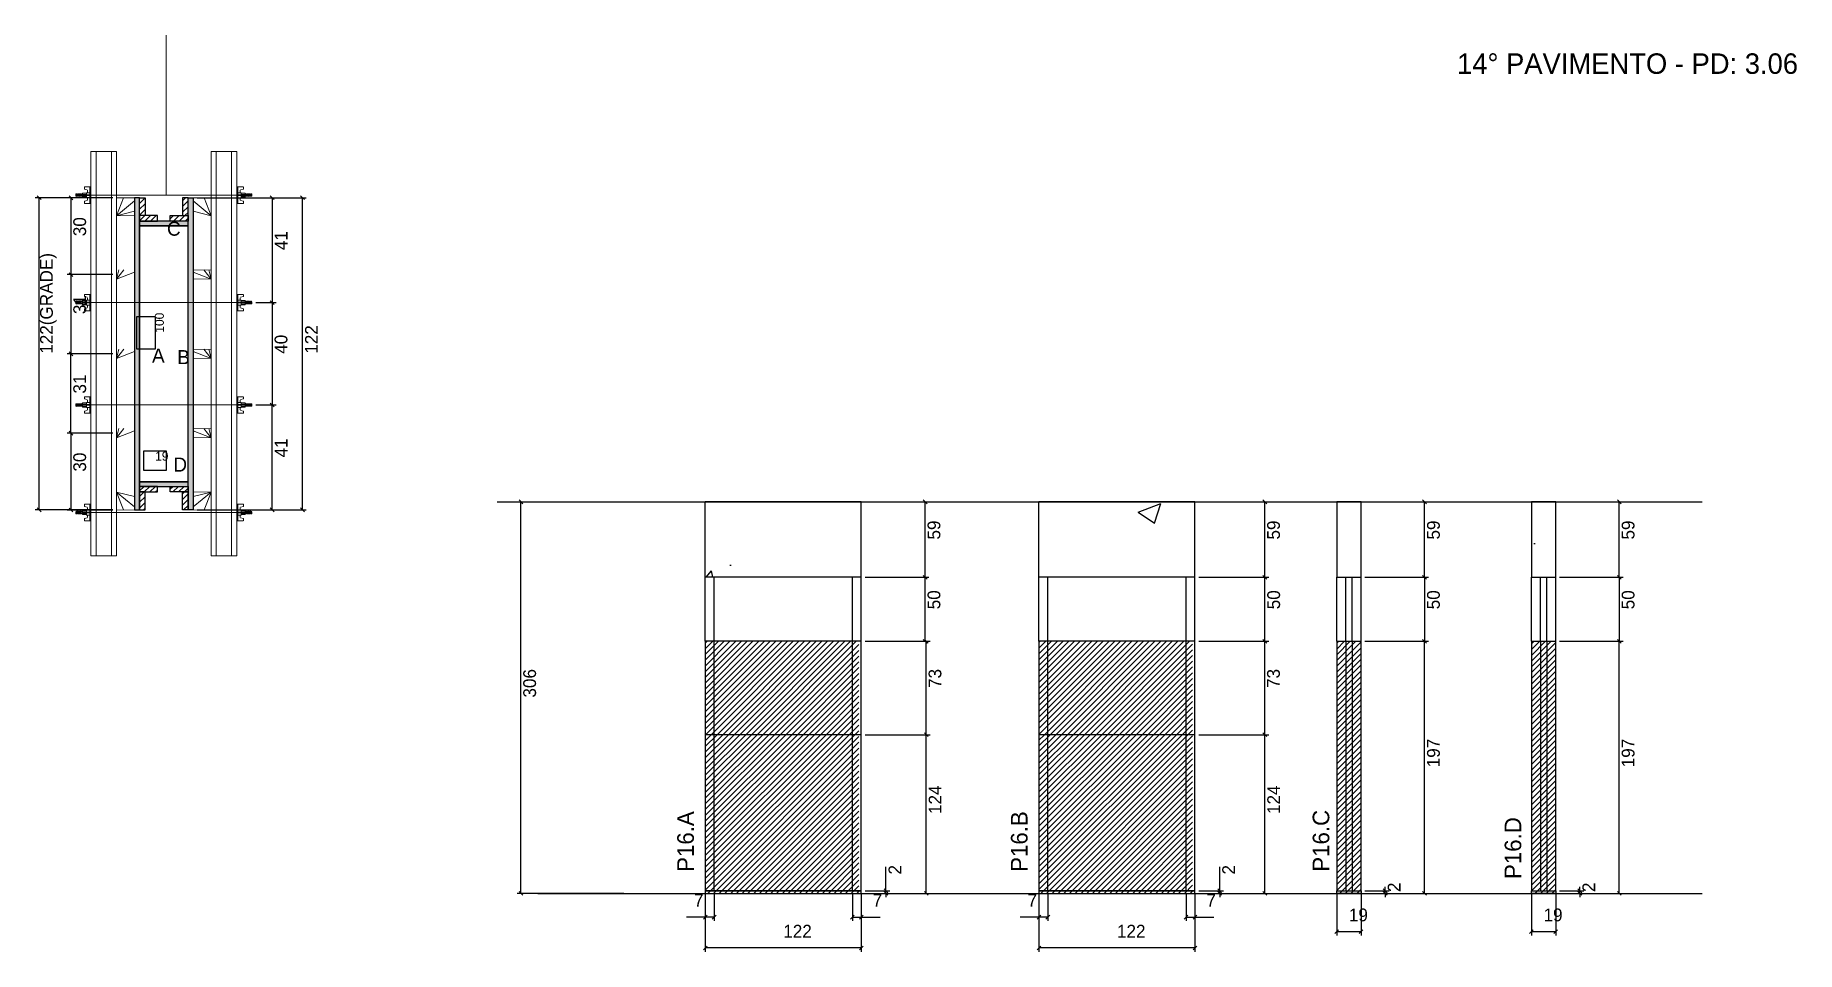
# Model space of a CAD drawing. Header units: metres. Extents: x 4162 to 5540, y 7391 to 8107.
import ezdxf

# ---------------------------------------------------------------- set-up
doc = ezdxf.new("R2010")
doc.units = ezdxf.units.M
for name, color, linetype in [('CHAPA', 7, 'Continuous'), ('COTA', 7, 'Continuous'), ('Hachura', 7, 'Continuous'), ('Madeira', 7, 'Continuous'), ('NIVEL 2° PAV.', 7, 'Continuous'), ('NOMENCLATURA', 7, 'Continuous'), ('Nível', 7, 'Continuous'), ('Painéis', 7, 'Continuous'), ('Perfil Metálico', 7, 'Continuous'), ('SARR_2.2x7', 7, 'Continuous'), ('SARRAFO', 7, 'Continuous'), ('Texto Seção', 7, 'Continuous'), ('TEXTO_GERAL', 7, 'Continuous')]:
    doc.layers.add(name, color=color, linetype=linetype)

msp = doc.modelspace()

# ---------------------------------------------------------------- texts
at = {"layer": 'COTA', "color": 241, "lineweight": 25}
for s, p in [('30', (4202.2, 7949.8)), ('41', (4359.7, 7938.9)), ('122(GRADE)', (4176.2, 7857.9)), ('31', (4202.2, 7888.9)), ('122', (4383.4, 7857.9)), ('40', (4359.6, 7857.9)), ('31', (4202.2, 7826.8)), ('41', (4359.7, 7776.9)), ('30', (4202.2, 7765.8))]:
    msp.add_text(s, height=10, rotation=90, dxfattribs=at).set_placement(p)
at = {"layer": 'COTA', "color": 1, "lineweight": 25}
msp.add_text('100', height=7, rotation=90, dxfattribs=at).set_placement((4263, 7874.4))
msp.add_text('19', height=7, dxfattribs=at).set_placement((4256.2, 7774.4))
at = {"layer": 'COTA', "color": 240, "lineweight": 25}
for s, p in [('59', (4870.1, 7712.7)), ('59', (5135.6, 7712.7)), ('59', (5260.6, 7712.7)), ('59', (5412.8, 7712.7)), ('73', (4870.9, 7596.7)), ('73', (5135.5, 7596.7)), ('197', (5260.6, 7534.7)), ('197', (5412.8, 7534.7)), ('124', (4871, 7498.2)), ('124', (5135.7, 7498.2)), ('2', (4839.6, 7450.9)), ('2', (5100.5, 7450.9)), ('2', (5229.9, 7437.2)), ('2', (5382.1, 7437.2))]:
    msp.add_text(s, height=10, rotation=90, dxfattribs=at).set_placement(p)
for s, p in [('7', (4677.5, 7425.7)), ('7', (4817.2, 7425.7)), ('7', (4938.3, 7425.7)), ('7', (5078.1, 7425.7)), ('19', (5189.5, 7414.3)), ('19', (5341.7, 7414.3)), ('122', (4747.3, 7401.6)), ('122', (5008.2, 7401.6))]:
    msp.add_text(s, height=10, dxfattribs=at).set_placement(p)
at = {"layer": 'NIVEL 2° PAV.', "color": 240, "lineweight": 25}
msp.add_text('306', height=10, rotation=90, dxfattribs=at).set_placement((4554, 7589.2))
at = {"layer": 'NOMENCLATURA', "color": 2, "lineweight": 25}
msp.add_text('14° PAVIMENTO - PD: 3.06', height=16, dxfattribs=at).set_placement((5274.1, 8076.7))
at = {"layer": 'Painéis', "color": 240, "lineweight": 25}
for p in [(4870.1, 7658.2), (5135.7, 7658.2), (5260.6, 7658.2), (5412.8, 7658.2)]:
    msp.add_text('50', height=10, rotation=90, dxfattribs=at).set_placement(p)
at = {"layer": 'Texto Seção', "color": 7, "lineweight": 15}
for s, p in [('P16.A', (4677.4, 7453)), ('P16.B', (4938.3, 7453)), ('P16.C', (5174.2, 7453.1)), ('P16.D', (5324.3, 7447.4))]:
    msp.add_text(s, height=13, rotation=90, dxfattribs=at).set_placement(p)
at = {"layer": 'TEXTO_GERAL', "color": 7, "lineweight": 25}
for s, p in [('C', (4265.5, 7950.2)), ('A', (4253.8, 7851)), ('B', (4273.5, 7849.8)), ('D', (4270.5, 7765.8))]:
    msp.add_text(s, height=11, dxfattribs=at).set_placement(p)

# ---------------------------------------------------------------- hatches: boundary and pattern name
at = {"layer": 'COTA'}
h = msp.add_hatch(dxfattribs=at)
h.set_pattern_fill('AR-CONC')
h.paths.add_polyline_path([(4686.3, 7742.2), (4686.3, 7683.2), (4808.3, 7683.2), (4808.3, 7742.2), (4686.3, 7742.2)])
h = msp.add_hatch(dxfattribs=at)
h.set_pattern_fill('AR-CONC')
h.paths.add_polyline_path([(4947.2, 7742.2), (4947.2, 7683.2), (5069.2, 7683.2), (5069.2, 7742.2), (4947.2, 7742.2)])
h = msp.add_hatch(dxfattribs=at)
h.set_pattern_fill('AR-CONC')
h.paths.add_polyline_path([(5180, 7683.2), (5199, 7683.2), (5199, 7743.2), (5180, 7743.2), (5180, 7683.2)])
h = msp.add_hatch(dxfattribs=at)
h.set_pattern_fill('AR-CONC')
h.paths.add_polyline_path([(5332.2, 7683.2), (5351.2, 7683.2), (5351.2, 7743.2), (5332.2, 7743.2), (5332.2, 7683.2)])
at = {"layer": 'Hachura'}
h = msp.add_hatch(color=7, dxfattribs=at)
h.dxf.hatch_style = 1
h.paths.add_polyline_path([(4244, 7979.9), (4240, 7979.9), (4240, 7735.9), (4244, 7735.9), (4244, 7979.9)])
h = msp.add_hatch(color=7, dxfattribs=at)
h.dxf.hatch_style = 1
h.paths.add_polyline_path([(4244, 7979.9), (4240, 7979.9), (4240, 7735.9), (4244, 7735.9), (4244, 7979.9)])
h = msp.add_hatch(dxfattribs=at)
h.set_pattern_fill('ANSI31')
h.paths.add_polyline_path([(4244, 7965.9), (4248.4, 7965.9), (4248.4, 7979.9), (4244, 7979.9), (4244, 7965.9)])
h = msp.add_hatch(dxfattribs=at)
h.set_pattern_fill('ANSI31')
h.paths.add_polyline_path([(4282, 7965.9), (4277.6, 7965.9), (4277.6, 7979.9), (4282, 7979.9), (4282, 7965.9)])
h = msp.add_hatch(color=7, dxfattribs=at)
h.dxf.hatch_style = 1
h.paths.add_polyline_path([(4282, 7979.9), (4286, 7979.9), (4286, 7735.9), (4282, 7735.9), (4282, 7979.9)])
h = msp.add_hatch(color=7, dxfattribs=at)
h.dxf.hatch_style = 1
h.paths.add_polyline_path([(4282, 7979.9), (4286, 7979.9), (4286, 7735.9), (4282, 7735.9), (4282, 7979.9)])
h = msp.add_hatch(dxfattribs=at)
h.set_pattern_fill('ANSI31')
h.paths.add_polyline_path([(4244, 7961.5), (4244, 7965.9), (4258, 7965.9), (4258, 7961.5), (4244, 7961.5)])
h = msp.add_hatch(color=7, dxfattribs=at)
h.dxf.hatch_style = 1
h.paths.add_polyline_path([(4282, 7957.9), (4282, 7961.5), (4244, 7961.5), (4244, 7957.9), (4282, 7957.9)])
h = msp.add_hatch(color=7, dxfattribs=at)
h.dxf.hatch_style = 1
h.paths.add_polyline_path([(4282, 7957.9), (4282, 7961.5), (4244, 7961.5), (4244, 7957.9), (4282, 7957.9)])
h = msp.add_hatch(dxfattribs=at)
h.set_pattern_fill('ANSI31')
h.paths.add_polyline_path([(4282, 7961.5), (4282, 7965.9), (4268, 7965.9), (4268, 7961.5), (4282, 7961.5)])
h = msp.add_hatch(color=7, dxfattribs=at)
h.dxf.hatch_style = 1
h.paths.add_polyline_path([(4282, 7754.3), (4282, 7757.9), (4244, 7757.9), (4244, 7754.3), (4282, 7754.3)])
h = msp.add_hatch(color=7, dxfattribs=at)
h.dxf.hatch_style = 1
h.paths.add_polyline_path([(4282, 7754.3), (4282, 7757.9), (4244, 7757.9), (4244, 7754.3), (4282, 7754.3)])
h = msp.add_hatch(dxfattribs=at)
h.set_pattern_fill('ANSI31')
h.paths.add_polyline_path([(4244, 7749.9), (4244, 7754.3), (4258, 7754.3), (4258, 7749.9), (4244, 7749.9)])
h = msp.add_hatch(dxfattribs=at)
h.set_pattern_fill('ANSI31')
h.paths.add_polyline_path([(4282, 7749.9), (4282, 7754.3), (4268, 7754.3), (4268, 7749.9), (4282, 7749.9)])
h = msp.add_hatch(dxfattribs=at)
h.set_pattern_fill('ANSI31')
h.paths.add_polyline_path([(4244, 7749.9), (4248.4, 7749.9), (4248.4, 7735.9), (4244, 7735.9), (4244, 7749.9)])
h = msp.add_hatch(dxfattribs=at)
h.set_pattern_fill('ANSI31')
h.paths.add_polyline_path([(4282, 7749.9), (4277.6, 7749.9), (4277.6, 7735.9), (4282, 7735.9), (4282, 7749.9)])
h = msp.add_hatch(dxfattribs=at)
h.set_pattern_fill('ANSI31')
h.paths.add_polyline_path([(4686.3, 7633.2), (4686.3, 7560.2), (4806.3, 7560.2), (4806.3, 7633.2), (4686.3, 7633.2)])
h = msp.add_hatch(dxfattribs=at)
h.set_pattern_fill('ANSI31')
h.paths.add_polyline_path([(4947.2, 7633.2), (4947.2, 7560.2), (5067.2, 7560.2), (5067.2, 7633.2), (4947.2, 7633.2)])
h = msp.add_hatch(dxfattribs=at)
h.set_pattern_fill('ANSI31')
h.paths.add_polyline_path([(5199, 7436.2), (5199, 7633.2), (5180, 7633.2), (5180, 7436.2), (5199, 7436.2), (5199, 7436.2)])
h = msp.add_hatch(dxfattribs=at)
h.set_pattern_fill('ANSI31')
h.paths.add_polyline_path([(5351.2, 7436.2), (5351.2, 7633.2), (5332.2, 7633.2), (5332.2, 7436.2), (5351.2, 7436.2), (5351.2, 7436.2)])
h = msp.add_hatch(dxfattribs=at)
h.set_pattern_fill('ANSI31')
h.paths.add_polyline_path([(4806.3, 7560.2), (4686.3, 7560.2), (4686.3, 7436.2), (4806.3, 7436.2), (4806.3, 7560.2)])
h = msp.add_hatch(dxfattribs=at)
h.set_pattern_fill('ANSI31')
h.paths.add_polyline_path([(5067.2, 7560.2), (4947.2, 7560.2), (4947.2, 7436.2), (5067.2, 7436.2), (5067.2, 7560.2)])

# ---------------------------------------------------------------- linework, layer by layer
at = {"layer": 'CHAPA', "color": 1, "lineweight": 25}
for points in [[(4244, 7979.9), (4240, 7979.9), (4240, 7735.9), (4244, 7735.9)], [(4244, 7979.9), (4240, 7979.9), (4240, 7735.9), (4244, 7735.9)], [(4282, 7979.9), (4286, 7979.9), (4286, 7735.9), (4282, 7735.9)], [(4282, 7979.9), (4286, 7979.9), (4286, 7735.9), (4282, 7735.9)], [(4282, 7957.9), (4282, 7961.5), (4244, 7961.5), (4244, 7957.9)], [(4282, 7957.9), (4282, 7961.5), (4244, 7961.5), (4244, 7957.9)], [(4282, 7754.3), (4282, 7757.9), (4244, 7757.9), (4244, 7754.3)], [(4282, 7754.3), (4282, 7757.9), (4244, 7757.9), (4244, 7754.3)]]:
    msp.add_lwpolyline(points, close=True, dxfattribs=at)
at = {"layer": 'COTA', "color": 241, "lineweight": 25}
for p, q in [((4223, 7979.9), (4162.5, 7979.9)), ((4165.5, 7735.9), (4165.5, 7979.9)), ((4223, 7979.8), (4187.4, 7979.8)), ((4190.4, 7979.8), (4190.4, 7919.8)), ((4289, 7979.9), (4374.4, 7979.9)), ((4323, 7979.9), (4350.7, 7979.9)), ((4347.7, 7979.9), (4347.7, 7897.9)), ((4371.4, 7735.9), (4371.4, 7979.9)), ((4223, 7919.8), (4187.4, 7919.8)), ((4223, 7919.8), (4187.4, 7919.8)), ((4190.4, 7919.8), (4190.4, 7857.9)), ((4334.8, 7897.9), (4350.7, 7897.9)), ((4334.8, 7897.9), (4350.7, 7897.9)), ((4347.7, 7897.9), (4347.7, 7817.9)), ((4223, 7857.9), (4187.4, 7857.9)), ((4223, 7857.8), (4187.4, 7857.8)), ((4190.4, 7795.8), (4190.4, 7857.8)), ((4334.8, 7817.9), (4350.7, 7817.9)), ((4334.8, 7817.9), (4350.7, 7817.9)), ((4347.7, 7735.9), (4347.7, 7817.9)), ((4223, 7795.8), (4187.4, 7795.8)), ((4223, 7795.8), (4187.4, 7795.8)), ((4190.4, 7795.8), (4190.4, 7735.8)), ((4808.3, 7742.2), (4686.3, 7742.2)), ((4686.3, 7683.2), (4686.3, 7742.2)), ((4808.3, 7683.2), (4808.3, 7742.2)), ((5069.2, 7742.2), (4947.2, 7742.2)), ((5069.2, 7742.2), (4947.2, 7742.2)), ((4947.2, 7683.2), (4947.2, 7742.2)), ((5069.2, 7683.2), (5069.2, 7742.2)), ((4223, 7735.9), (4162.5, 7735.9)), ((4223, 7735.8), (4187.4, 7735.8)), ((4289, 7735.9), (4374.4, 7735.9)), ((4323, 7735.9), (4350.7, 7735.9))]:
    msp.add_line(p, q, dxfattribs=at)
at = {"layer": 'COTA', "color": 0, "lineweight": 25}
for p, q in [((4167, 7978.4), (4164, 7981.4)), ((4191.9, 7978.3), (4188.9, 7981.3)), ((4349.2, 7978.4), (4346.2, 7981.4)), ((4372.9, 7978.4), (4369.9, 7981.4)), ((4188.9, 7921.3), (4191.9, 7918.3)), ((4191.9, 7918.3), (4188.9, 7921.3)), ((4346.2, 7899.4), (4349.2, 7896.4)), ((4349.2, 7896.4), (4346.2, 7899.4)), ((4188.9, 7859.4), (4191.9, 7856.4)), ((4191.9, 7856.3), (4188.9, 7859.3)), ((4349.2, 7816.4), (4346.2, 7819.4)), ((4346.2, 7819.4), (4349.2, 7816.4)), ((4191.9, 7794.3), (4188.9, 7797.3)), ((4188.9, 7797.3), (4191.9, 7794.3)), ((4859.7, 7740.7), (4856.7, 7743.7)), ((5125.3, 7740.7), (5122.3, 7743.7)), ((5250.2, 7740.7), (5247.2, 7743.7)), ((5402.4, 7740.7), (5399.4, 7743.7)), ((4164, 7737.4), (4167, 7734.4)), ((4188.9, 7737.3), (4191.9, 7734.3)), ((4346.2, 7737.4), (4349.2, 7734.4)), ((4369.9, 7737.4), (4372.9, 7734.4)), ((4856.7, 7684.7), (4859.7, 7681.7)), ((5122.3, 7684.7), (5125.3, 7681.7)), ((5247.2, 7684.7), (5250.2, 7681.7)), ((5399.4, 7684.7), (5402.4, 7681.7)), ((4860.6, 7631.7), (4857.6, 7634.7)), ((5125.3, 7631.7), (5122.3, 7634.7)), ((5250.2, 7631.7), (5247.2, 7634.7)), ((5402.4, 7631.7), (5399.4, 7634.7)), ((4860.6, 7558.7), (4857.6, 7561.7)), ((4857.6, 7561.7), (4860.6, 7558.7)), ((5125.3, 7558.7), (5122.3, 7561.7)), ((5122.3, 7561.7), (5125.3, 7558.7)), ((4826.1, 7439.7), (4829.1, 7436.7)), ((4829.1, 7434.7), (4826.1, 7437.7)), ((4857.6, 7437.7), (4860.6, 7434.7)), ((5087, 7439.7), (5090, 7436.7)), ((5090, 7434.7), (5087, 7437.7)), ((5122.3, 7437.7), (5125.3, 7434.7)), ((5216.4, 7439.7), (5219.4, 7436.7)), ((5219.4, 7434.7), (5216.4, 7437.7)), ((5247.2, 7437.7), (5250.2, 7434.7)), ((5368.6, 7439.7), (5371.6, 7436.7)), ((5371.6, 7434.7), (5368.6, 7437.7)), ((5399.4, 7437.7), (5402.4, 7434.7)), ((4687.8, 7419.1), (4684.8, 7416.1)), ((4691.8, 7416.1), (4694.8, 7419.1)), ((4802.8, 7419.1), (4799.8, 7416.1)), ((4806.8, 7416.1), (4809.8, 7419.1)), ((4948.7, 7419.1), (4945.7, 7416.1)), ((4952.7, 7416.1), (4955.7, 7419.1)), ((5063.7, 7419.1), (5060.7, 7416.1)), ((5067.7, 7416.1), (5070.7, 7419.1)), ((5181.5, 7407.8), (5178.5, 7404.8)), ((5197.5, 7404.8), (5200.5, 7407.8)), ((5333.7, 7407.8), (5330.7, 7404.8)), ((5349.7, 7404.8), (5352.7, 7407.8)), ((4687.8, 7395), (4684.8, 7392)), ((4806.8, 7392), (4809.8, 7395)), ((4948.7, 7395), (4945.7, 7392)), ((5067.7, 7392), (5070.7, 7395))]:
    msp.add_line(p, q, dxfattribs=at)
at = {"layer": 'COTA', "color": 180, "lineweight": 25}
for p, q in [((4256.5, 7886.9), (4241.5, 7886.9)), ((4241.5, 7886.9), (4241.5, 7861.9)), ((4256.5, 7861.9), (4256.5, 7886.9)), ((4241.5, 7861.9), (4256.5, 7861.9)), ((4265.2, 7781.9), (4247.2, 7781.9)), ((4247.2, 7781.9), (4247.2, 7766.9)), ((4265.2, 7766.9), (4265.2, 7781.9)), ((4247.2, 7766.9), (4265.2, 7766.9))]:
    msp.add_line(p, q, dxfattribs=at)
at = {"layer": 'COTA', "color": 4, "lineweight": 25}
for p, q in [((4811.3, 7742.2), (4861.2, 7742.2)), ((4858.2, 7683.2), (4858.2, 7742.2)), ((5072.2, 7742.2), (5126.8, 7742.2)), ((5123.8, 7683.2), (5123.8, 7742.2)), ((5202, 7742.2), (5251.7, 7742.2)), ((5248.7, 7683.2), (5248.7, 7742.2)), ((5354.2, 7742.2), (5403.9, 7742.2)), ((5400.9, 7683.2), (5400.9, 7742.2)), ((4811.3, 7683.2), (4861.2, 7683.2)), ((5072.2, 7683.2), (5126.8, 7683.2)), ((5202, 7683.2), (5251.7, 7683.2)), ((5354.2, 7683.2), (5403.9, 7683.2)), ((4829.3, 7633.2), (4862.1, 7633.2)), ((4859.1, 7560.2), (4859.1, 7633.2)), ((5072.2, 7633.2), (5126.8, 7633.2)), ((5123.8, 7560.2), (5123.8, 7633.2)), ((5202, 7633.2), (5251.7, 7633.2)), ((5248.7, 7436.2), (5248.7, 7633.2)), ((5354.2, 7633.2), (5403.9, 7633.2)), ((5400.9, 7436.2), (5400.9, 7633.2)), ((4811.3, 7560.2), (4862.1, 7560.2)), ((4811.3, 7560.2), (4862.1, 7560.2)), ((4859.1, 7436.2), (4859.1, 7560.2)), ((5072.2, 7560.2), (5126.8, 7560.2)), ((5072.2, 7560.2), (5126.8, 7560.2)), ((5123.8, 7436.2), (5123.8, 7560.2)), ((4827.6, 7438.2), (4827.6, 7457)), ((5088.5, 7438.2), (5088.5, 7457)), ((4811.3, 7438.2), (4830.6, 7438.2)), ((4827.6, 7436.2), (4827.6, 7438.2)), ((5072.2, 7438.2), (5091.5, 7438.2)), ((5088.5, 7436.2), (5088.5, 7438.2)), ((5202, 7438.2), (5220.9, 7438.2)), ((5217.9, 7438.2), (5217.9, 7441.2)), ((5217.9, 7436.2), (5217.9, 7438.2)), ((5354.2, 7438.2), (5373.1, 7438.2)), ((5370.1, 7438.2), (5370.1, 7441.2)), ((5370.1, 7436.2), (5370.1, 7438.2)), ((4686.3, 7435.2), (4686.3, 7390.5)), ((4686.3, 7433.2), (4686.3, 7414.6)), ((4693.3, 7435.2), (4693.3, 7414.6)), ((4801.3, 7435.2), (4801.3, 7414.6)), ((4808.3, 7435.2), (4808.3, 7390.5)), ((4808.3, 7433.2), (4808.3, 7414.6)), ((4811.3, 7436.2), (4830.6, 7436.2)), ((4811.3, 7436.2), (4862.1, 7436.2)), ((4827.6, 7436.2), (4827.6, 7433.2)), ((4947.2, 7435.2), (4947.2, 7390.5)), ((4947.2, 7433.2), (4947.2, 7414.6)), ((4954.2, 7435.2), (4954.2, 7414.6)), ((5062.2, 7435.2), (5062.2, 7414.6)), ((5069.2, 7435.2), (5069.2, 7390.5)), ((5069.2, 7433.2), (5069.2, 7414.6)), ((5072.2, 7436.2), (5091.5, 7436.2)), ((5072.2, 7436.2), (5126.8, 7436.2)), ((5088.5, 7436.2), (5088.5, 7433.2)), ((5180, 7435.2), (5180, 7403.3)), ((5199, 7435.2), (5199, 7403.3)), ((5202, 7436.2), (5220.9, 7436.2)), ((5202, 7436.2), (5251.7, 7436.2)), ((5217.9, 7436.2), (5217.9, 7433.2)), ((5332.2, 7435.2), (5332.2, 7403.3)), ((5351.2, 7435.2), (5351.2, 7403.3)), ((5354.2, 7436.2), (5373.1, 7436.2)), ((5354.2, 7436.2), (5403.9, 7436.2)), ((5370.1, 7436.2), (5370.1, 7433.2)), ((4686.3, 7417.6), (4671.6, 7417.6)), ((4693.3, 7417.6), (4686.3, 7417.6)), ((4801.3, 7417.6), (4808.3, 7417.6)), ((4808.3, 7417.6), (4823.1, 7417.6)), ((4947.2, 7417.6), (4932.5, 7417.6)), ((4954.2, 7417.6), (4947.2, 7417.6)), ((5062.2, 7417.6), (5069.2, 7417.6)), ((5069.2, 7417.6), (5083.9, 7417.6)), ((5180, 7406.3), (5199, 7406.3)), ((5332.2, 7406.3), (5351.2, 7406.3)), ((4808.3, 7393.5), (4686.3, 7393.5)), ((5069.2, 7393.5), (4947.2, 7393.5))]:
    msp.add_line(p, q, dxfattribs=at)
at = {"layer": 'COTA', "color": 241, "lineweight": 25}
for points in [[(5199, 7683.2), (5199, 7742.2), (5180, 7742.2), (5180, 7683.2)], [(5351.2, 7683.2), (5351.2, 7742.2), (5332.2, 7742.2), (5332.2, 7683.2)]]:
    msp.add_lwpolyline(points, dxfattribs=at)
at = {"layer": 'Hachura', "color": 0, "lineweight": 9}
for p, q in [((4206, 7988.3), (4200.9, 7988.3)), ((4200.9, 7988.3), (4200.9, 7986.6)), ((4205.1, 7988.3), (4205.1, 7975.4)), ((4205.1, 7988.3), (4205.1, 7983.2)), ((4205.1, 7988.2), (4206, 7988.2)), ((4206, 7975.4), (4206, 7988.3)), ((4320, 7975.4), (4320, 7988.3)), ((4320, 7988.3), (4325.1, 7988.3)), ((4320.9, 7988.2), (4320, 7988.2)), ((4320.9, 7988.3), (4320.9, 7975.4)), ((4320.9, 7988.3), (4320.9, 7983.2)), ((4325.2, 7988.3), (4325.2, 7986.6)), ((4194.5, 7982.9), (4194.2, 7982.6)), ((4194.2, 7982.6), (4194.2, 7981.3)), ((4194.5, 7981), (4194.2, 7981.3)), ((4194.9, 7982.9), (4194.5, 7982.9)), ((4194.5, 7981), (4194.5, 7982.9)), ((4195.2, 7981), (4194.5, 7982.3)), ((4195.1, 7980.9), (4194.5, 7982)), ((4194.5, 7981.5), (4194.9, 7980.8)), ((4194.5, 7981.2), (4194.7, 7981)), ((4194.9, 7983), (4196, 7980.8)), ((4194.9, 7982.9), (4195.8, 7981)), ((4194.9, 7982.9), (4195.8, 7981)), ((4196.3, 7980.9), (4195.2, 7983)), ((4195.2, 7981), (4195.8, 7981)), ((4196, 7982.9), (4195.4, 7982.9)), ((4196.3, 7981), (4195.4, 7982.9)), ((4196, 7982.9), (4197, 7981)), ((4196.1, 7983), (4197.2, 7980.8)), ((4197.4, 7980.9), (4196.3, 7983)), ((4197, 7981), (4196.3, 7981)), ((4197.2, 7982.9), (4196.5, 7982.9)), ((4197.5, 7981), (4196.5, 7982.9)), ((4196.7, 7982.9), (4196.5, 7982.9)), ((4197.2, 7982.9), (4198.1, 7981)), ((4197.3, 7983), (4198.4, 7980.8)), ((4198.6, 7980.9), (4197.5, 7983)), ((4197.7, 7981), (4197.5, 7981)), ((4198.3, 7982.9), (4197.7, 7982.9)), ((4198.7, 7981), (4197.7, 7982.9)), ((4197.7, 7981), (4198.1, 7981)), ((4198.3, 7982.9), (4199.3, 7981)), ((4199.3, 7981.7), (4198.7, 7983)), ((4198.7, 7981), (4199.3, 7981)), ((4199.3, 7982), (4198.9, 7982.9)), ((4199.3, 7982.9), (4198.9, 7982.9)), ((4199.3, 7980.2), (4199.3, 7983.5)), ((4199.3, 7983.5), (4202.5, 7983.5)), ((4199.3, 7982.5), (4202.5, 7982.5)), ((4199.3, 7981), (4202.5, 7981)), ((4202.5, 7980.2), (4199.3, 7980.2)), ((4199.4, 7980.2), (4199.4, 7983.5)), ((4200.9, 7986.6), (4203.1, 7986.1)), ((4200.9, 7977.1), (4203.1, 7977.7)), ((4200.9, 7975.4), (4200.9, 7977.1)), ((4205.1, 7975.4), (4200.9, 7975.4)), ((4202.5, 7983.8), (4202.5, 7979.9)), ((4205.1, 7983.8), (4202.5, 7983.8)), ((4202.5, 7979.9), (4202.5, 7980.2)), ((4202.5, 7979.9), (4202.5, 7980.2)), ((4202.5, 7979.9), (4205.1, 7979.9)), ((4205.1, 7982.2), (4203.1, 7982.2)), ((4203.1, 7981.7), (4205.1, 7981.7)), ((4203.3, 7985.7), (4203.3, 7983.8)), ((4203.3, 7978), (4203.3, 7979.9)), ((4205.1, 7988), (4206, 7988)), ((4205.1, 7987.6), (4206, 7987.6)), ((4205.1, 7987.2), (4206, 7987.2)), ((4205.1, 7986.3), (4206, 7986.3)), ((4205.1, 7984.9), (4206, 7984.9)), ((4205.1, 7981.9), (4205.1, 7983.8)), ((4205.1, 7983.2), (4205.1, 7982.5)), ((4205.1, 7981.9), (4206, 7981.9)), ((4205.1, 7978.8), (4206, 7978.8)), ((4205.1, 7977.4), (4206, 7977.4)), ((4205.1, 7976.6), (4206, 7976.6)), ((4205.1, 7976.1), (4206, 7976.1)), ((4205.1, 7975.8), (4206, 7975.8)), ((4205.1, 7975.6), (4206, 7975.6)), ((4205.1, 7975.4), (4206, 7975.4)), ((4205.4, 7982.8), (4205.2, 7982.8)), ((4205.2, 7980.9), (4205.7, 7980.9)), ((4205.9, 7982.8), (4205.4, 7982.8)), ((4206, 7976.4), (4206, 7984.2)), ((4320.9, 7988), (4320, 7988)), ((4320.9, 7987.6), (4320, 7987.6)), ((4320.9, 7987.2), (4320, 7987.2)), ((4320.9, 7986.3), (4320, 7986.3)), ((4320.9, 7984.9), (4320, 7984.9)), ((4320, 7976.4), (4320, 7984.2)), ((4320.9, 7981.9), (4320, 7981.9)), ((4320.9, 7978.8), (4320, 7978.8)), ((4320.9, 7977.4), (4320, 7977.4)), ((4320.9, 7976.6), (4320, 7976.6)), ((4320.9, 7976.1), (4320, 7976.1)), ((4320.9, 7975.8), (4320, 7975.8)), ((4320.9, 7975.6), (4320, 7975.6)), ((4320.9, 7975.4), (4320, 7975.4)), ((4320.2, 7982.8), (4320.6, 7982.8)), ((4320.8, 7980.9), (4320.4, 7980.9)), ((4320.6, 7982.8), (4320.8, 7982.8)), ((4320.9, 7981.9), (4320.9, 7983.8)), ((4320.9, 7983.8), (4323.5, 7983.8)), ((4320.9, 7983.2), (4320.9, 7982.5)), ((4320.9, 7982.2), (4322.9, 7982.2)), ((4322.9, 7981.7), (4320.9, 7981.7)), ((4323.5, 7979.9), (4320.9, 7979.9)), ((4320.9, 7975.4), (4325.2, 7975.4)), ((4322.7, 7985.7), (4322.7, 7983.8)), ((4322.7, 7978), (4322.7, 7979.9)), ((4325.2, 7986.6), (4323, 7986.1)), ((4325.2, 7977.1), (4323, 7977.7)), ((4323.5, 7983.8), (4323.5, 7979.9)), ((4326.7, 7983.5), (4323.5, 7983.5)), ((4326.7, 7982.5), (4323.5, 7982.5)), ((4326.7, 7981), (4323.5, 7981)), ((4323.5, 7980.2), (4326.7, 7980.2)), ((4323.5, 7979.9), (4323.5, 7980.2)), ((4323.5, 7979.9), (4323.5, 7980.2)), ((4325.2, 7975.4), (4325.2, 7977.1)), ((4326.7, 7980.2), (4326.7, 7983.5)), ((4326.7, 7980.2), (4326.7, 7983.5)), ((4326.7, 7981.7), (4327.4, 7983)), ((4327.7, 7982.9), (4326.7, 7981)), ((4326.7, 7982), (4327.2, 7982.9)), ((4326.7, 7982.9), (4327.2, 7982.9)), ((4327.4, 7981), (4326.7, 7981)), ((4327.4, 7980.9), (4328.5, 7983)), ((4327.4, 7981), (4328.3, 7982.9)), ((4328.8, 7983), (4327.7, 7980.8)), ((4327.7, 7982.9), (4328.3, 7982.9)), ((4328.8, 7982.9), (4327.9, 7981)), ((4328.3, 7981), (4327.9, 7981)), ((4328.3, 7981), (4328.5, 7981)), ((4328.5, 7981), (4329.5, 7982.9)), ((4328.6, 7980.9), (4329.7, 7983)), ((4329.9, 7983), (4328.8, 7980.8)), ((4328.8, 7982.9), (4329.5, 7982.9)), ((4330, 7982.9), (4329, 7981)), ((4329, 7981), (4329.7, 7981)), ((4329.3, 7982.9), (4329.5, 7982.9)), ((4329.7, 7981), (4330.7, 7982.9)), ((4329.8, 7980.9), (4330.8, 7983)), ((4331.1, 7983), (4330, 7980.8)), ((4330, 7982.9), (4330.7, 7982.9)), ((4331.2, 7982.9), (4330.2, 7981)), ((4331.2, 7982.9), (4330.2, 7981)), ((4330.8, 7981), (4330.2, 7981)), ((4330.8, 7981), (4331.5, 7982.3)), ((4330.9, 7980.9), (4331.5, 7982)), ((4331.2, 7982.9), (4331.5, 7982.9)), ((4331.5, 7981.5), (4331.2, 7980.8)), ((4331.5, 7981.2), (4331.4, 7981)), ((4331.5, 7982.9), (4331.8, 7982.6)), ((4331.5, 7981), (4331.5, 7982.9)), ((4331.5, 7981), (4331.8, 7981.3)), ((4331.8, 7982.6), (4331.8, 7981.3)), ((4194.5, 7898.9), (4194.2, 7898.6)), ((4194.2, 7898.6), (4194.2, 7897.3)), ((4194.5, 7897), (4194.2, 7897.3)), ((4194.9, 7898.9), (4194.5, 7898.9)), ((4194.5, 7897), (4194.5, 7898.9)), ((4195.2, 7897), (4194.5, 7898.3)), ((4195.1, 7896.9), (4194.5, 7898)), ((4194.5, 7897.5), (4194.9, 7896.8)), ((4194.5, 7897.2), (4194.7, 7897)), ((4194.9, 7899), (4196, 7896.8)), ((4194.9, 7898.9), (4195.8, 7897)), ((4194.9, 7898.9), (4195.8, 7897)), ((4196.3, 7896.9), (4195.2, 7899)), ((4195.2, 7897), (4195.8, 7897)), ((4196, 7898.9), (4195.4, 7898.9)), ((4196.3, 7897), (4195.4, 7898.9)), ((4196, 7898.9), (4197, 7897)), ((4196.1, 7899), (4197.2, 7896.8)), ((4197.4, 7896.9), (4196.3, 7899)), ((4197, 7897), (4196.3, 7897)), ((4197.2, 7898.9), (4196.5, 7898.9)), ((4197.5, 7897), (4196.5, 7898.9)), ((4196.7, 7898.9), (4196.5, 7898.9)), ((4197.2, 7898.9), (4198.1, 7897)), ((4197.3, 7899), (4198.4, 7896.8)), ((4198.6, 7896.9), (4197.5, 7899)), ((4197.7, 7897), (4197.5, 7897)), ((4198.3, 7898.9), (4197.7, 7898.9)), ((4198.7, 7897), (4197.7, 7898.9)), ((4197.7, 7897), (4198.1, 7897)), ((4198.3, 7898.9), (4199.3, 7897)), ((4199.3, 7897.7), (4198.7, 7899)), ((4198.7, 7897), (4199.3, 7897)), ((4199.3, 7898), (4198.9, 7898.9)), ((4199.3, 7898.9), (4198.9, 7898.9)), ((4199.3, 7896.2), (4199.3, 7899.5)), ((4199.3, 7899.5), (4202.5, 7899.5)), ((4199.3, 7898.5), (4202.5, 7898.5)), ((4199.3, 7897), (4202.5, 7897)), ((4202.5, 7896.2), (4199.3, 7896.2)), ((4199.4, 7896.2), (4199.4, 7899.5)), ((4206, 7904.3), (4200.9, 7904.3)), ((4200.9, 7904.3), (4200.9, 7902.6)), ((4200.9, 7902.6), (4203.1, 7902.1)), ((4200.9, 7893.1), (4203.1, 7893.7)), ((4200.9, 7891.4), (4200.9, 7893.1)), ((4202.5, 7899.8), (4202.5, 7895.9)), ((4205.1, 7899.8), (4202.5, 7899.8)), ((4202.5, 7895.9), (4202.5, 7896.2)), ((4202.5, 7895.9), (4202.5, 7896.2)), ((4202.5, 7895.9), (4205.1, 7895.9)), ((4205.1, 7898.2), (4203.1, 7898.2)), ((4203.1, 7897.7), (4205.1, 7897.7)), ((4203.3, 7901.7), (4203.3, 7899.8)), ((4203.3, 7894), (4203.3, 7895.9)), ((4205.1, 7904.3), (4205.1, 7891.4)), ((4205.1, 7904.3), (4205.1, 7899.2)), ((4205.1, 7904.2), (4206, 7904.2)), ((4205.1, 7904), (4206, 7904)), ((4205.1, 7903.6), (4206, 7903.6)), ((4205.1, 7903.2), (4206, 7903.2)), ((4205.1, 7902.3), (4206, 7902.3)), ((4205.1, 7900.9), (4206, 7900.9)), ((4205.1, 7897.9), (4205.1, 7899.8)), ((4205.1, 7899.2), (4205.1, 7898.5)), ((4205.1, 7897.9), (4206, 7897.9)), ((4205.1, 7894.8), (4206, 7894.8)), ((4205.1, 7893.4), (4206, 7893.4)), ((4205.1, 7892.6), (4206, 7892.6)), ((4205.1, 7892.1), (4206, 7892.1)), ((4205.1, 7891.8), (4206, 7891.8)), ((4205.4, 7898.8), (4205.2, 7898.8)), ((4205.2, 7896.9), (4205.7, 7896.9)), ((4205.9, 7898.8), (4205.4, 7898.8)), ((4206, 7891.4), (4206, 7904.3)), ((4206, 7892.4), (4206, 7900.2)), ((4320, 7891.4), (4320, 7904.3)), ((4320, 7904.3), (4325.1, 7904.3)), ((4320.9, 7904.2), (4320, 7904.2)), ((4320.9, 7904), (4320, 7904)), ((4320.9, 7903.6), (4320, 7903.6)), ((4320.9, 7903.2), (4320, 7903.2)), ((4320.9, 7902.3), (4320, 7902.3)), ((4320.9, 7900.9), (4320, 7900.9)), ((4320, 7892.4), (4320, 7900.2)), ((4320.9, 7897.9), (4320, 7897.9)), ((4320.9, 7894.8), (4320, 7894.8)), ((4320.9, 7893.4), (4320, 7893.4)), ((4320.9, 7892.6), (4320, 7892.6)), ((4320.9, 7892.1), (4320, 7892.1)), ((4320.9, 7891.8), (4320, 7891.8)), ((4320.2, 7898.8), (4320.6, 7898.8)), ((4320.8, 7896.9), (4320.4, 7896.9)), ((4320.6, 7898.8), (4320.8, 7898.8)), ((4320.9, 7904.3), (4320.9, 7891.4)), ((4320.9, 7904.3), (4320.9, 7899.2)), ((4320.9, 7897.9), (4320.9, 7899.8)), ((4320.9, 7899.8), (4323.5, 7899.8)), ((4320.9, 7899.2), (4320.9, 7898.5)), ((4320.9, 7898.2), (4322.9, 7898.2)), ((4322.9, 7897.7), (4320.9, 7897.7)), ((4323.5, 7895.9), (4320.9, 7895.9)), ((4322.7, 7901.7), (4322.7, 7899.8)), ((4322.7, 7894), (4322.7, 7895.9)), ((4325.2, 7902.6), (4323, 7902.1)), ((4325.2, 7893.1), (4323, 7893.7)), ((4323.5, 7899.8), (4323.5, 7895.9)), ((4326.7, 7899.5), (4323.5, 7899.5)), ((4326.7, 7898.5), (4323.5, 7898.5)), ((4326.7, 7897), (4323.5, 7897)), ((4323.5, 7896.2), (4326.7, 7896.2)), ((4323.5, 7895.9), (4323.5, 7896.2)), ((4323.5, 7895.9), (4323.5, 7896.2)), ((4325.2, 7904.3), (4325.2, 7902.6)), ((4325.2, 7891.4), (4325.2, 7893.1)), ((4326.7, 7896.2), (4326.7, 7899.5)), ((4326.7, 7896.2), (4326.7, 7899.5)), ((4326.7, 7897.7), (4327.4, 7899)), ((4327.7, 7898.9), (4326.7, 7897)), ((4326.7, 7898), (4327.2, 7898.9)), ((4326.7, 7898.9), (4327.2, 7898.9)), ((4327.4, 7897), (4326.7, 7897)), ((4327.4, 7896.9), (4328.5, 7899)), ((4327.4, 7897), (4328.3, 7898.9)), ((4328.8, 7899), (4327.7, 7896.8)), ((4327.7, 7898.9), (4328.3, 7898.9)), ((4328.8, 7898.9), (4327.9, 7897)), ((4328.3, 7897), (4327.9, 7897)), ((4328.3, 7897), (4328.5, 7897)), ((4328.5, 7897), (4329.5, 7898.9)), ((4328.6, 7896.9), (4329.7, 7899)), ((4329.9, 7899), (4328.8, 7896.8)), ((4328.8, 7898.9), (4329.5, 7898.9)), ((4330, 7898.9), (4329, 7897)), ((4329, 7897), (4329.7, 7897)), ((4329.3, 7898.9), (4329.5, 7898.9)), ((4329.7, 7897), (4330.7, 7898.9)), ((4329.8, 7896.9), (4330.8, 7899)), ((4331.1, 7899), (4330, 7896.8)), ((4330, 7898.9), (4330.7, 7898.9)), ((4331.2, 7898.9), (4330.2, 7897)), ((4331.2, 7898.9), (4330.2, 7897)), ((4330.8, 7897), (4330.2, 7897)), ((4330.8, 7897), (4331.5, 7898.3)), ((4330.9, 7896.9), (4331.5, 7898)), ((4331.2, 7898.9), (4331.5, 7898.9)), ((4331.5, 7897.5), (4331.2, 7896.8)), ((4331.5, 7897.2), (4331.4, 7897)), ((4331.5, 7898.9), (4331.8, 7898.6)), ((4331.5, 7897), (4331.5, 7898.9)), ((4331.5, 7897), (4331.8, 7897.3)), ((4331.8, 7898.6), (4331.8, 7897.3)), ((4205.1, 7891.4), (4200.9, 7891.4)), ((4205.1, 7891.6), (4206, 7891.6)), ((4205.1, 7891.4), (4206, 7891.4)), ((4320.9, 7891.6), (4320, 7891.6)), ((4320.9, 7891.4), (4320, 7891.4)), ((4320.9, 7891.4), (4325.2, 7891.4)), ((4206, 7824.3), (4200.9, 7824.3)), ((4200.9, 7824.3), (4200.9, 7822.6)), ((4205.1, 7824.3), (4205.1, 7811.4)), ((4205.1, 7824.3), (4205.1, 7819.2)), ((4205.1, 7824.2), (4206, 7824.2)), ((4205.1, 7824), (4206, 7824)), ((4205.1, 7823.6), (4206, 7823.6)), ((4205.1, 7823.2), (4206, 7823.2)), ((4206, 7811.4), (4206, 7824.3)), ((4320, 7811.4), (4320, 7824.3)), ((4320, 7824.3), (4325.1, 7824.3)), ((4320.9, 7824.2), (4320, 7824.2)), ((4320.9, 7824), (4320, 7824)), ((4320.9, 7823.6), (4320, 7823.6)), ((4320.9, 7823.2), (4320, 7823.2)), ((4320.9, 7824.3), (4320.9, 7811.4)), ((4320.9, 7824.3), (4320.9, 7819.2)), ((4325.2, 7824.3), (4325.2, 7822.6)), ((4194.5, 7818.9), (4194.2, 7818.6)), ((4194.2, 7818.6), (4194.2, 7817.3)), ((4194.5, 7817), (4194.2, 7817.3)), ((4194.9, 7818.9), (4194.5, 7818.9)), ((4194.5, 7817), (4194.5, 7818.9)), ((4195.2, 7817), (4194.5, 7818.3)), ((4195.1, 7816.9), (4194.5, 7818)), ((4194.5, 7817.5), (4194.9, 7816.8)), ((4194.5, 7817.2), (4194.7, 7817)), ((4194.9, 7819), (4196, 7816.8)), ((4194.9, 7818.9), (4195.8, 7817)), ((4194.9, 7818.9), (4195.8, 7817)), ((4196.3, 7816.9), (4195.2, 7819)), ((4195.2, 7817), (4195.8, 7817)), ((4196, 7818.9), (4195.4, 7818.9)), ((4196.3, 7817), (4195.4, 7818.9)), ((4196, 7818.9), (4197, 7817)), ((4196.1, 7819), (4197.2, 7816.8)), ((4197.4, 7816.9), (4196.3, 7819)), ((4197, 7817), (4196.3, 7817)), ((4197.2, 7818.9), (4196.5, 7818.9)), ((4197.5, 7817), (4196.5, 7818.9)), ((4196.7, 7818.9), (4196.5, 7818.9)), ((4197.2, 7818.9), (4198.1, 7817)), ((4197.3, 7819), (4198.4, 7816.8)), ((4198.6, 7816.9), (4197.5, 7819)), ((4197.7, 7817), (4197.5, 7817)), ((4198.3, 7818.9), (4197.7, 7818.9)), ((4198.7, 7817), (4197.7, 7818.9)), ((4197.7, 7817), (4198.1, 7817)), ((4198.3, 7818.9), (4199.3, 7817)), ((4199.3, 7817.7), (4198.7, 7819)), ((4198.7, 7817), (4199.3, 7817)), ((4199.3, 7818), (4198.9, 7818.9)), ((4199.3, 7818.9), (4198.9, 7818.9)), ((4199.3, 7816.2), (4199.3, 7819.5)), ((4199.3, 7819.5), (4202.5, 7819.5)), ((4199.3, 7818.5), (4202.5, 7818.5)), ((4199.3, 7817), (4202.5, 7817)), ((4202.5, 7816.2), (4199.3, 7816.2)), ((4199.4, 7816.2), (4199.4, 7819.5)), ((4200.9, 7822.6), (4203.1, 7822.1)), ((4200.9, 7813.1), (4203.1, 7813.7)), ((4200.9, 7811.4), (4200.9, 7813.1)), ((4205.1, 7811.4), (4200.9, 7811.4)), ((4202.5, 7819.8), (4202.5, 7815.9)), ((4205.1, 7819.8), (4202.5, 7819.8)), ((4202.5, 7815.9), (4202.5, 7816.2)), ((4202.5, 7815.9), (4202.5, 7816.2)), ((4202.5, 7815.9), (4205.1, 7815.9)), ((4205.1, 7818.2), (4203.1, 7818.2)), ((4203.1, 7817.7), (4205.1, 7817.7)), ((4203.3, 7821.7), (4203.3, 7819.8)), ((4203.3, 7814), (4203.3, 7815.9)), ((4205.1, 7822.3), (4206, 7822.3)), ((4205.1, 7820.9), (4206, 7820.9)), ((4205.1, 7817.9), (4205.1, 7819.8)), ((4205.1, 7819.2), (4205.1, 7818.5)), ((4205.1, 7817.9), (4206, 7817.9)), ((4205.1, 7814.8), (4206, 7814.8)), ((4205.1, 7813.4), (4206, 7813.4)), ((4205.1, 7812.6), (4206, 7812.6)), ((4205.1, 7812.1), (4206, 7812.1)), ((4205.1, 7811.8), (4206, 7811.8)), ((4205.1, 7811.6), (4206, 7811.6)), ((4205.1, 7811.4), (4206, 7811.4)), ((4205.4, 7818.8), (4205.2, 7818.8)), ((4205.2, 7816.9), (4205.7, 7816.9)), ((4205.9, 7818.8), (4205.4, 7818.8)), ((4206, 7812.4), (4206, 7820.2)), ((4320.9, 7822.3), (4320, 7822.3)), ((4320.9, 7820.9), (4320, 7820.9)), ((4320, 7812.4), (4320, 7820.2)), ((4320.9, 7817.9), (4320, 7817.9)), ((4320.9, 7814.8), (4320, 7814.8)), ((4320.9, 7813.4), (4320, 7813.4)), ((4320.9, 7812.6), (4320, 7812.6)), ((4320.9, 7812.1), (4320, 7812.1)), ((4320.9, 7811.8), (4320, 7811.8)), ((4320.9, 7811.6), (4320, 7811.6)), ((4320.9, 7811.4), (4320, 7811.4)), ((4320.2, 7818.8), (4320.6, 7818.8)), ((4320.8, 7816.9), (4320.4, 7816.9)), ((4320.6, 7818.8), (4320.8, 7818.8)), ((4320.9, 7817.9), (4320.9, 7819.8)), ((4320.9, 7819.8), (4323.5, 7819.8)), ((4320.9, 7819.2), (4320.9, 7818.5)), ((4320.9, 7818.2), (4322.9, 7818.2)), ((4322.9, 7817.7), (4320.9, 7817.7)), ((4323.5, 7815.9), (4320.9, 7815.9)), ((4320.9, 7811.4), (4325.2, 7811.4)), ((4322.7, 7821.7), (4322.7, 7819.8)), ((4322.7, 7814), (4322.7, 7815.9)), ((4325.2, 7822.6), (4323, 7822.1)), ((4325.2, 7813.1), (4323, 7813.7)), ((4323.5, 7819.8), (4323.5, 7815.9)), ((4326.7, 7819.5), (4323.5, 7819.5)), ((4326.7, 7818.5), (4323.5, 7818.5)), ((4326.7, 7817), (4323.5, 7817)), ((4323.5, 7816.2), (4326.7, 7816.2)), ((4323.5, 7815.9), (4323.5, 7816.2)), ((4323.5, 7815.9), (4323.5, 7816.2)), ((4325.2, 7811.4), (4325.2, 7813.1)), ((4326.7, 7816.2), (4326.7, 7819.5)), ((4326.7, 7816.2), (4326.7, 7819.5)), ((4326.7, 7817.7), (4327.4, 7819)), ((4327.7, 7818.9), (4326.7, 7817)), ((4326.7, 7818), (4327.2, 7818.9)), ((4326.7, 7818.9), (4327.2, 7818.9)), ((4327.4, 7817), (4326.7, 7817)), ((4327.4, 7816.9), (4328.5, 7819)), ((4327.4, 7817), (4328.3, 7818.9)), ((4328.8, 7819), (4327.7, 7816.8)), ((4327.7, 7818.9), (4328.3, 7818.9)), ((4328.8, 7818.9), (4327.9, 7817)), ((4328.3, 7817), (4327.9, 7817)), ((4328.3, 7817), (4328.5, 7817)), ((4328.5, 7817), (4329.5, 7818.9)), ((4328.6, 7816.9), (4329.7, 7819)), ((4329.9, 7819), (4328.8, 7816.8)), ((4328.8, 7818.9), (4329.5, 7818.9)), ((4330, 7818.9), (4329, 7817)), ((4329, 7817), (4329.7, 7817)), ((4329.3, 7818.9), (4329.5, 7818.9)), ((4329.7, 7817), (4330.7, 7818.9)), ((4329.8, 7816.9), (4330.8, 7819)), ((4331.1, 7819), (4330, 7816.8)), ((4330, 7818.9), (4330.7, 7818.9)), ((4331.2, 7818.9), (4330.2, 7817)), ((4331.2, 7818.9), (4330.2, 7817)), ((4330.8, 7817), (4330.2, 7817)), ((4330.8, 7817), (4331.5, 7818.3)), ((4330.9, 7816.9), (4331.5, 7818)), ((4331.2, 7818.9), (4331.5, 7818.9)), ((4331.5, 7817.5), (4331.2, 7816.8)), ((4331.5, 7817.2), (4331.4, 7817)), ((4331.5, 7818.9), (4331.8, 7818.6)), ((4331.5, 7817), (4331.5, 7818.9)), ((4331.5, 7817), (4331.8, 7817.3)), ((4331.8, 7818.6), (4331.8, 7817.3)), ((4205.1, 7740.3), (4200.9, 7740.3)), ((4200.9, 7740.3), (4200.9, 7738.6)), ((4205.1, 7727.4), (4205.1, 7740.3)), ((4205.1, 7740.3), (4206, 7740.3)), ((4205.1, 7740.2), (4206, 7740.2)), ((4206, 7740.3), (4206, 7727.4)), ((4320, 7740.3), (4320, 7727.4)), ((4320.9, 7740.3), (4320, 7740.3)), ((4320.9, 7740.2), (4320, 7740.2)), ((4320.9, 7727.4), (4320.9, 7740.3)), ((4320.9, 7740.3), (4325.2, 7740.3)), ((4325.2, 7740.3), (4325.2, 7738.6)), ((4194.5, 7734.8), (4194.2, 7734.4)), ((4194.2, 7733.2), (4194.2, 7734.4)), ((4194.5, 7732.8), (4194.2, 7733.2)), ((4194.5, 7734.2), (4194.9, 7734.9)), ((4195.1, 7734.9), (4194.5, 7733.7)), ((4194.5, 7734.5), (4194.7, 7734.8)), ((4195.2, 7734.8), (4194.5, 7733.5)), ((4194.5, 7734.8), (4194.5, 7732.8)), ((4194.9, 7732.8), (4194.5, 7732.8)), ((4194.9, 7732.8), (4196, 7734.9)), ((4194.9, 7732.8), (4195.8, 7734.8)), ((4194.9, 7732.8), (4195.8, 7734.8)), ((4196.3, 7734.9), (4195.2, 7732.7)), ((4195.2, 7734.8), (4195.8, 7734.8)), ((4196.3, 7734.8), (4195.4, 7732.8)), ((4196, 7732.8), (4195.4, 7732.8)), ((4196, 7732.8), (4197, 7734.8)), ((4196.1, 7732.8), (4197.2, 7734.9)), ((4197.4, 7734.9), (4196.3, 7732.7)), ((4197, 7734.8), (4196.3, 7734.8)), ((4197.5, 7734.8), (4196.5, 7732.8)), ((4197.2, 7732.8), (4196.5, 7732.8)), ((4196.7, 7732.8), (4196.5, 7732.8)), ((4197.2, 7732.8), (4198.1, 7734.8)), ((4197.3, 7732.8), (4198.4, 7734.9)), ((4198.6, 7734.9), (4197.5, 7732.7)), ((4197.7, 7734.8), (4197.5, 7734.8)), ((4197.7, 7734.8), (4198.1, 7734.8)), ((4198.7, 7734.8), (4197.7, 7732.8)), ((4198.3, 7732.8), (4197.7, 7732.8)), ((4198.3, 7732.8), (4199.3, 7734.8)), ((4198.7, 7734.8), (4199.3, 7734.8)), ((4199.3, 7734), (4198.7, 7732.7)), ((4199.3, 7733.7), (4198.9, 7732.8)), ((4199.3, 7732.8), (4198.9, 7732.8)), ((4199.3, 7735.5), (4199.3, 7732.2)), ((4202.5, 7735.5), (4199.3, 7735.5)), ((4199.3, 7734.8), (4202.5, 7734.8)), ((4199.3, 7733.2), (4202.5, 7733.2)), ((4199.3, 7732.2), (4202.5, 7732.2)), ((4199.4, 7735.5), (4199.4, 7732.2)), ((4200.9, 7738.6), (4203.1, 7738.1)), ((4200.9, 7729.1), (4203.1, 7729.7)), ((4200.9, 7727.4), (4200.9, 7729.1)), ((4206, 7727.4), (4200.9, 7727.4)), ((4202.5, 7731.9), (4202.5, 7735.8)), ((4202.5, 7735.8), (4205.1, 7735.8)), ((4202.5, 7735.8), (4202.5, 7735.5)), ((4202.5, 7735.8), (4202.5, 7735.5)), ((4205.1, 7731.9), (4202.5, 7731.9)), ((4203.1, 7734.1), (4205.1, 7734.1)), ((4205.1, 7733.5), (4203.1, 7733.5)), ((4203.3, 7737.7), (4203.3, 7735.8)), ((4203.3, 7730), (4203.3, 7731.9)), ((4205.1, 7740), (4206, 7740)), ((4205.1, 7739.6), (4206, 7739.6)), ((4205.1, 7739.2), (4206, 7739.2)), ((4205.1, 7738.3), (4206, 7738.3)), ((4205.1, 7736.9), (4206, 7736.9)), ((4205.1, 7733.9), (4205.1, 7731.9)), ((4205.1, 7733.9), (4206, 7733.9)), ((4205.1, 7732.6), (4205.1, 7733.2)), ((4205.1, 7727.4), (4205.1, 7732.6)), ((4205.1, 7730.8), (4206, 7730.8)), ((4205.1, 7729.4), (4206, 7729.4)), ((4205.1, 7728.6), (4206, 7728.6)), ((4205.1, 7728.1), (4206, 7728.1)), ((4205.1, 7727.8), (4206, 7727.8)), ((4205.1, 7727.6), (4206, 7727.6)), ((4205.2, 7734.8), (4205.7, 7734.8)), ((4205.4, 7732.9), (4205.2, 7732.9)), ((4205.9, 7732.9), (4205.4, 7732.9)), ((4206, 7739.4), (4206, 7731.5)), ((4320.9, 7740), (4320, 7740)), ((4320.9, 7739.6), (4320, 7739.6)), ((4320, 7739.4), (4320, 7731.5)), ((4320.9, 7739.2), (4320, 7739.2)), ((4320.9, 7738.3), (4320, 7738.3)), ((4320.9, 7736.9), (4320, 7736.9)), ((4320.9, 7733.9), (4320, 7733.9)), ((4320.9, 7730.8), (4320, 7730.8)), ((4320.9, 7729.4), (4320, 7729.4)), ((4320.9, 7728.6), (4320, 7728.6)), ((4320.9, 7728.1), (4320, 7728.1)), ((4320.9, 7727.8), (4320, 7727.8)), ((4320.9, 7727.6), (4320, 7727.6)), ((4320, 7727.4), (4325.1, 7727.4)), ((4320.2, 7732.9), (4320.6, 7732.9)), ((4320.8, 7734.8), (4320.4, 7734.8)), ((4320.6, 7732.9), (4320.8, 7732.9)), ((4323.5, 7735.8), (4320.9, 7735.8)), ((4322.9, 7734.1), (4320.9, 7734.1)), ((4320.9, 7733.9), (4320.9, 7731.9)), ((4320.9, 7733.5), (4322.9, 7733.5)), ((4320.9, 7732.6), (4320.9, 7733.2)), ((4320.9, 7727.4), (4320.9, 7732.6)), ((4320.9, 7731.9), (4323.5, 7731.9)), ((4322.7, 7737.7), (4322.7, 7735.8)), ((4322.7, 7730), (4322.7, 7731.9)), ((4325.2, 7738.6), (4323, 7738.1)), ((4325.2, 7729.1), (4323, 7729.7)), ((4323.5, 7731.9), (4323.5, 7735.8)), ((4323.5, 7735.8), (4323.5, 7735.5)), ((4323.5, 7735.8), (4323.5, 7735.5)), ((4323.5, 7735.5), (4326.7, 7735.5)), ((4326.7, 7734.8), (4323.5, 7734.8)), ((4326.7, 7733.2), (4323.5, 7733.2)), ((4326.7, 7732.2), (4323.5, 7732.2)), ((4325.2, 7727.4), (4325.2, 7729.1)), ((4326.7, 7735.5), (4326.7, 7732.2)), ((4326.7, 7735.5), (4326.7, 7732.2)), ((4327.4, 7734.8), (4326.7, 7734.8)), ((4327.7, 7732.8), (4326.7, 7734.8)), ((4326.7, 7734), (4327.4, 7732.7)), ((4326.7, 7733.7), (4327.2, 7732.8)), ((4326.7, 7732.8), (4327.2, 7732.8)), ((4327.4, 7734.9), (4328.5, 7732.7)), ((4327.4, 7734.8), (4328.3, 7732.8)), ((4328.8, 7732.8), (4327.7, 7734.9)), ((4327.7, 7732.8), (4328.3, 7732.8)), ((4328.3, 7734.8), (4327.9, 7734.8)), ((4328.8, 7732.8), (4327.9, 7734.8)), ((4328.3, 7734.8), (4328.5, 7734.8)), ((4328.5, 7734.8), (4329.5, 7732.8)), ((4328.6, 7734.9), (4329.7, 7732.7)), ((4329.9, 7732.8), (4328.8, 7734.9)), ((4328.8, 7732.8), (4329.5, 7732.8)), ((4329, 7734.8), (4329.7, 7734.8)), ((4330, 7732.8), (4329, 7734.8)), ((4329.3, 7732.8), (4329.5, 7732.8)), ((4329.7, 7734.8), (4330.7, 7732.8)), ((4329.8, 7734.9), (4330.8, 7732.7)), ((4331.1, 7732.8), (4330, 7734.9)), ((4330, 7732.8), (4330.7, 7732.8)), ((4331.2, 7732.8), (4330.2, 7734.8)), ((4330.8, 7734.8), (4330.2, 7734.8)), ((4331.2, 7732.8), (4330.2, 7734.8)), ((4330.8, 7734.8), (4331.5, 7733.5)), ((4330.9, 7734.9), (4331.5, 7733.7)), ((4331.5, 7734.2), (4331.2, 7734.9)), ((4331.2, 7732.8), (4331.5, 7732.8)), ((4331.5, 7734.5), (4331.4, 7734.8)), ((4331.5, 7734.8), (4331.8, 7734.4)), ((4331.5, 7734.8), (4331.5, 7732.8)), ((4331.5, 7732.8), (4331.8, 7733.2)), ((4331.8, 7733.2), (4331.8, 7734.4))]:
    msp.add_line(p, q, dxfattribs=at)
at = {"layer": 'Hachura', "color": 251, "lineweight": 9}
for p, q in [((4330.8, 7981.9), (4199, 7981.9)), ((4330.8, 7897.9), (4199, 7897.9)), ((4330.8, 7817.9), (4199, 7817.9)), ((4330.8, 7733.9), (4199, 7733.9))]:
    msp.add_line(p, q, dxfattribs=at)
at = {"layer": 'Madeira', "color": 126, "lineweight": 18}
for p, q in [((4226, 7965.8), (4231.4, 7979.8)), ((4226, 7965.8), (4240, 7977.4)), ((4300, 7965.8), (4286, 7977.4)), ((4300, 7965.8), (4294.6, 7979.8)), ((4226, 7965.8), (4240, 7969.3)), ((4300, 7965.8), (4286, 7969.3)), ((4226, 7916.3), (4231.8, 7923.4)), ((4226, 7916.3), (4227.7, 7923.4)), ((4226, 7916.3), (4240, 7921.8)), ((4300, 7916.3), (4286, 7921.8)), ((4300, 7916.3), (4294.3, 7923.4)), ((4300, 7916.3), (4298.3, 7923.4)), ((4226, 7854.3), (4231.8, 7861.4)), ((4226, 7854.3), (4227.7, 7861.4)), ((4226, 7854.3), (4240, 7859.8)), ((4300, 7854.3), (4286, 7859.8)), ((4300, 7854.3), (4294.3, 7861.4)), ((4300, 7854.3), (4298.3, 7861.4)), ((4226, 7792.3), (4231.8, 7799.4)), ((4226, 7792.3), (4227.7, 7799.4)), ((4226, 7792.3), (4240, 7797.8)), ((4300, 7792.3), (4286, 7797.8)), ((4300, 7792.3), (4294.3, 7799.4)), ((4300, 7792.3), (4298.3, 7799.4)), ((4226, 7749.8), (4240, 7738.3)), ((4226, 7749.8), (4240, 7746.4)), ((4226, 7749.8), (4231.4, 7735.9)), ((4300, 7749.8), (4286, 7738.3)), ((4300, 7749.8), (4286, 7746.4)), ((4300, 7749.8), (4294.6, 7735.9))]:
    msp.add_line(p, q, dxfattribs=at)
for points in [[(4226, 7735.8), (4240, 7735.9), (4240, 7979.9), (4226, 7979.8)], [(4226, 7965.8), (4240, 7965.9), (4240, 7979.9), (4226, 7979.8)], [(4300, 7735.8), (4286, 7735.9), (4286, 7979.9), (4300, 7979.8)], [(4300, 7916.3), (4300, 7923.3), (4286, 7923.4), (4286, 7916.4)], [(4300, 7854.3), (4300, 7861.3), (4286, 7861.4), (4286, 7854.4)], [(4300, 7792.3), (4300, 7799.3), (4286, 7799.4), (4286, 7792.4)], [(4300, 7749.8), (4286, 7749.9), (4286, 7735.9), (4300, 7735.8)]]:
    msp.add_lwpolyline(points, close=True, dxfattribs=at)
at = {"layer": 'NIVEL 2° PAV.', "color": 4, "lineweight": 25}
for p, q in [((4539, 7742.2), (4545.2, 7742.2)), ((4542.2, 7436.2), (4542.2, 7742.2)), ((4622.7, 7436.2), (4539.2, 7436.2))]:
    msp.add_line(p, q, dxfattribs=at)
at = {"layer": 'NIVEL 2° PAV.', "color": 0, "lineweight": 25}
for p, q in [((4543.7, 7740.7), (4540.7, 7743.7)), ((4540.7, 7437.7), (4543.7, 7434.7))]:
    msp.add_line(p, q, dxfattribs=at)
at = {"layer": 'Nível', "color": 4, "lineweight": 25}
for p, q in [((4523.5, 7742.2), (5465.6, 7742.2)), ((4555.4, 7436.2), (5465.6, 7436.2))]:
    msp.add_line(p, q, dxfattribs=at)
at = {"layer": 'Painéis', "color": 200, "lineweight": 25}
for p, q in [((4808.3, 7683.2), (4686.3, 7683.2)), ((4686.3, 7633.2), (4686.3, 7683.2)), ((4808.3, 7633.2), (4808.3, 7683.2)), ((5069.2, 7683.2), (4947.2, 7683.2)), ((4947.2, 7633.2), (4947.2, 7683.2)), ((5069.2, 7633.2), (5069.2, 7683.2)), ((5180, 7683.2), (5199, 7683.2)), ((5180, 7633.2), (5180, 7683.2)), ((5199, 7633.2), (5199, 7683.2)), ((5332.2, 7683.2), (5351.2, 7683.2)), ((5332.2, 7633.2), (5332.2, 7683.2)), ((5351.2, 7633.2), (5351.2, 7683.2)), ((4686.3, 7633.2), (4686.3, 7436.2)), ((4808.3, 7633.2), (4686.3, 7633.2)), ((4808.3, 7436.2), (4808.3, 7633.2)), ((4947.2, 7633.2), (4947.2, 7436.2)), ((5069.2, 7633.2), (4947.2, 7633.2)), ((5069.2, 7436.2), (5069.2, 7633.2)), ((5180, 7633.2), (5180, 7438.2)), ((5180, 7633.2), (5199, 7633.2)), ((5199, 7438.2), (5199, 7633.2)), ((5332.2, 7633.2), (5332.2, 7438.2)), ((5332.2, 7633.2), (5351.2, 7633.2)), ((5351.2, 7438.2), (5351.2, 7633.2)), ((4808.3, 7560.2), (4686.3, 7560.2)), ((5069.2, 7560.2), (4947.2, 7560.2)), ((4686.3, 7438.2), (4808.3, 7438.2)), ((4947.2, 7438.2), (5069.2, 7438.2)), ((5180, 7438.2), (5199, 7438.2)), ((5332.2, 7438.2), (5351.2, 7438.2))]:
    msp.add_line(p, q, dxfattribs=at)
at = {"layer": 'Painéis', "color": 4, "lineweight": 25}
for p, q in [((4811.3, 7683.2), (4861.2, 7683.2)), ((4858.2, 7633.2), (4858.2, 7683.2)), ((5072.2, 7683.2), (5126.8, 7683.2)), ((5123.8, 7633.2), (5123.8, 7683.2)), ((5202, 7683.2), (5251.7, 7683.2)), ((5248.7, 7683.2), (5248.7, 7633.2)), ((5354.2, 7683.2), (5403.9, 7683.2)), ((5400.9, 7683.2), (5400.9, 7633.2)), ((4811.3, 7633.2), (4861.2, 7633.2)), ((5072.2, 7633.2), (5126.8, 7633.2)), ((5202, 7633.2), (5251.7, 7633.2)), ((5354.2, 7633.2), (5403.9, 7633.2))]:
    msp.add_line(p, q, dxfattribs=at)
at = {"layer": 'Painéis', "color": 0, "lineweight": 25}
for p, q in [((4859.7, 7681.7), (4856.7, 7684.7)), ((5125.3, 7681.7), (5122.3, 7684.7)), ((5250.2, 7681.7), (5247.2, 7684.7)), ((5402.4, 7681.7), (5399.4, 7684.7)), ((4856.7, 7634.7), (4859.7, 7631.7)), ((5122.3, 7634.7), (5125.3, 7631.7)), ((5247.2, 7634.7), (5250.2, 7631.7)), ((5399.4, 7634.7), (5402.4, 7631.7))]:
    msp.add_line(p, q, dxfattribs=at)
at = {"layer": 'Painéis', "color": 200, "lineweight": 25}
for points in [[(4244, 7757.9), (4282, 7757.9), (4282, 7957.9), (4244, 7957.9)], [(4808.3, 7438.2), (4686.3, 7438.2), (4686.3, 7436.2), (4808.3, 7436.2)], [(5069.2, 7438.2), (4947.2, 7438.2), (4947.2, 7436.2), (5069.2, 7436.2)], [(5180, 7438.2), (5199, 7438.2), (5199, 7436.2), (5180, 7436.2)], [(5332.2, 7438.2), (5351.2, 7438.2), (5351.2, 7436.2), (5332.2, 7436.2)]]:
    msp.add_lwpolyline(points, close=True, dxfattribs=at)
at = {"layer": 'Perfil Metálico', "color": 224, "lineweight": 18}
for points in [[(4206, 8015.9), (4226, 8015.9), (4226, 7699.9), (4206, 7699.9)], [(4222, 7699.9), (4210, 7699.9), (4210, 8015.9), (4222, 8015.9)], [(4320, 8015.9), (4300, 8015.9), (4300, 7699.9), (4320, 7699.9)], [(4304, 7699.9), (4316, 7699.9), (4316, 8015.9), (4304, 8015.9)]]:
    msp.add_lwpolyline(points, close=True, dxfattribs=at)
at = {"layer": 'SARR_2.2x7', "color": 40, "lineweight": 25}
for p, q in [((4693.3, 7633.2), (4693.3, 7683.2)), ((4801.3, 7633.2), (4801.3, 7683.2)), ((4954.2, 7633.2), (4954.2, 7683.2)), ((5062.2, 7633.2), (5062.2, 7683.2)), ((5187, 7633.2), (5187, 7683.2)), ((5192, 7633.2), (5192, 7683.2)), ((5339.2, 7633.2), (5339.2, 7683.2)), ((5344.2, 7633.2), (5344.2, 7683.2)), ((4693.3, 7560.2), (4693.3, 7633.2)), ((4801.3, 7560.2), (4801.3, 7633.2)), ((4954.2, 7560.2), (4954.2, 7633.2)), ((5062.2, 7560.2), (5062.2, 7633.2)), ((5187, 7633.2), (5187, 7438.2)), ((5192, 7633.2), (5192, 7438.2)), ((5339.2, 7633.2), (5339.2, 7438.2)), ((5344.2, 7633.2), (5344.2, 7438.2)), ((4693.3, 7438.2), (4693.3, 7560.2)), ((4801.3, 7438.2), (4801.3, 7560.2)), ((4954.2, 7438.2), (4954.2, 7560.2)), ((5062.2, 7438.2), (5062.2, 7560.2))]:
    msp.add_line(p, q, dxfattribs=at)
at = {"layer": 'SARRAFO', "color": 251, "lineweight": 25}
for points in [[(4248.4, 7979.9), (4248.4, 7965.9), (4244, 7965.9), (4244, 7979.9)], [(4277.6, 7979.9), (4277.6, 7965.9), (4282, 7965.9), (4282, 7979.9)], [(4258, 7965.9), (4244, 7965.9), (4244, 7961.5), (4258, 7961.5)], [(4268, 7965.9), (4282, 7965.9), (4282, 7961.5), (4268, 7961.5)], [(4258, 7754.3), (4244, 7754.3), (4244, 7749.9), (4258, 7749.9)], [(4268, 7754.3), (4282, 7754.3), (4282, 7749.9), (4268, 7749.9)], [(4248.4, 7735.9), (4248.4, 7749.9), (4244, 7749.9), (4244, 7735.9)], [(4277.6, 7735.9), (4277.6, 7749.9), (4282, 7749.9), (4282, 7735.9)]]:
    msp.add_lwpolyline(points, close=True, dxfattribs=at)
at = {"layer": 'Texto Seção', "color": 252, "lineweight": 15}
msp.add_line((4264.9, 7981.9), (4264.9, 8106.9), dxfattribs=at)

msp.set_redraw_order([(e.dxf.handle, doc.entitydb.next_handle()) for e in msp.query("TEXT MTEXT ATTDEF DIMENSION ARC_DIMENSION")])  # texts and dimensions are drawn at this point

doc.saveas('drawing.dxf')
